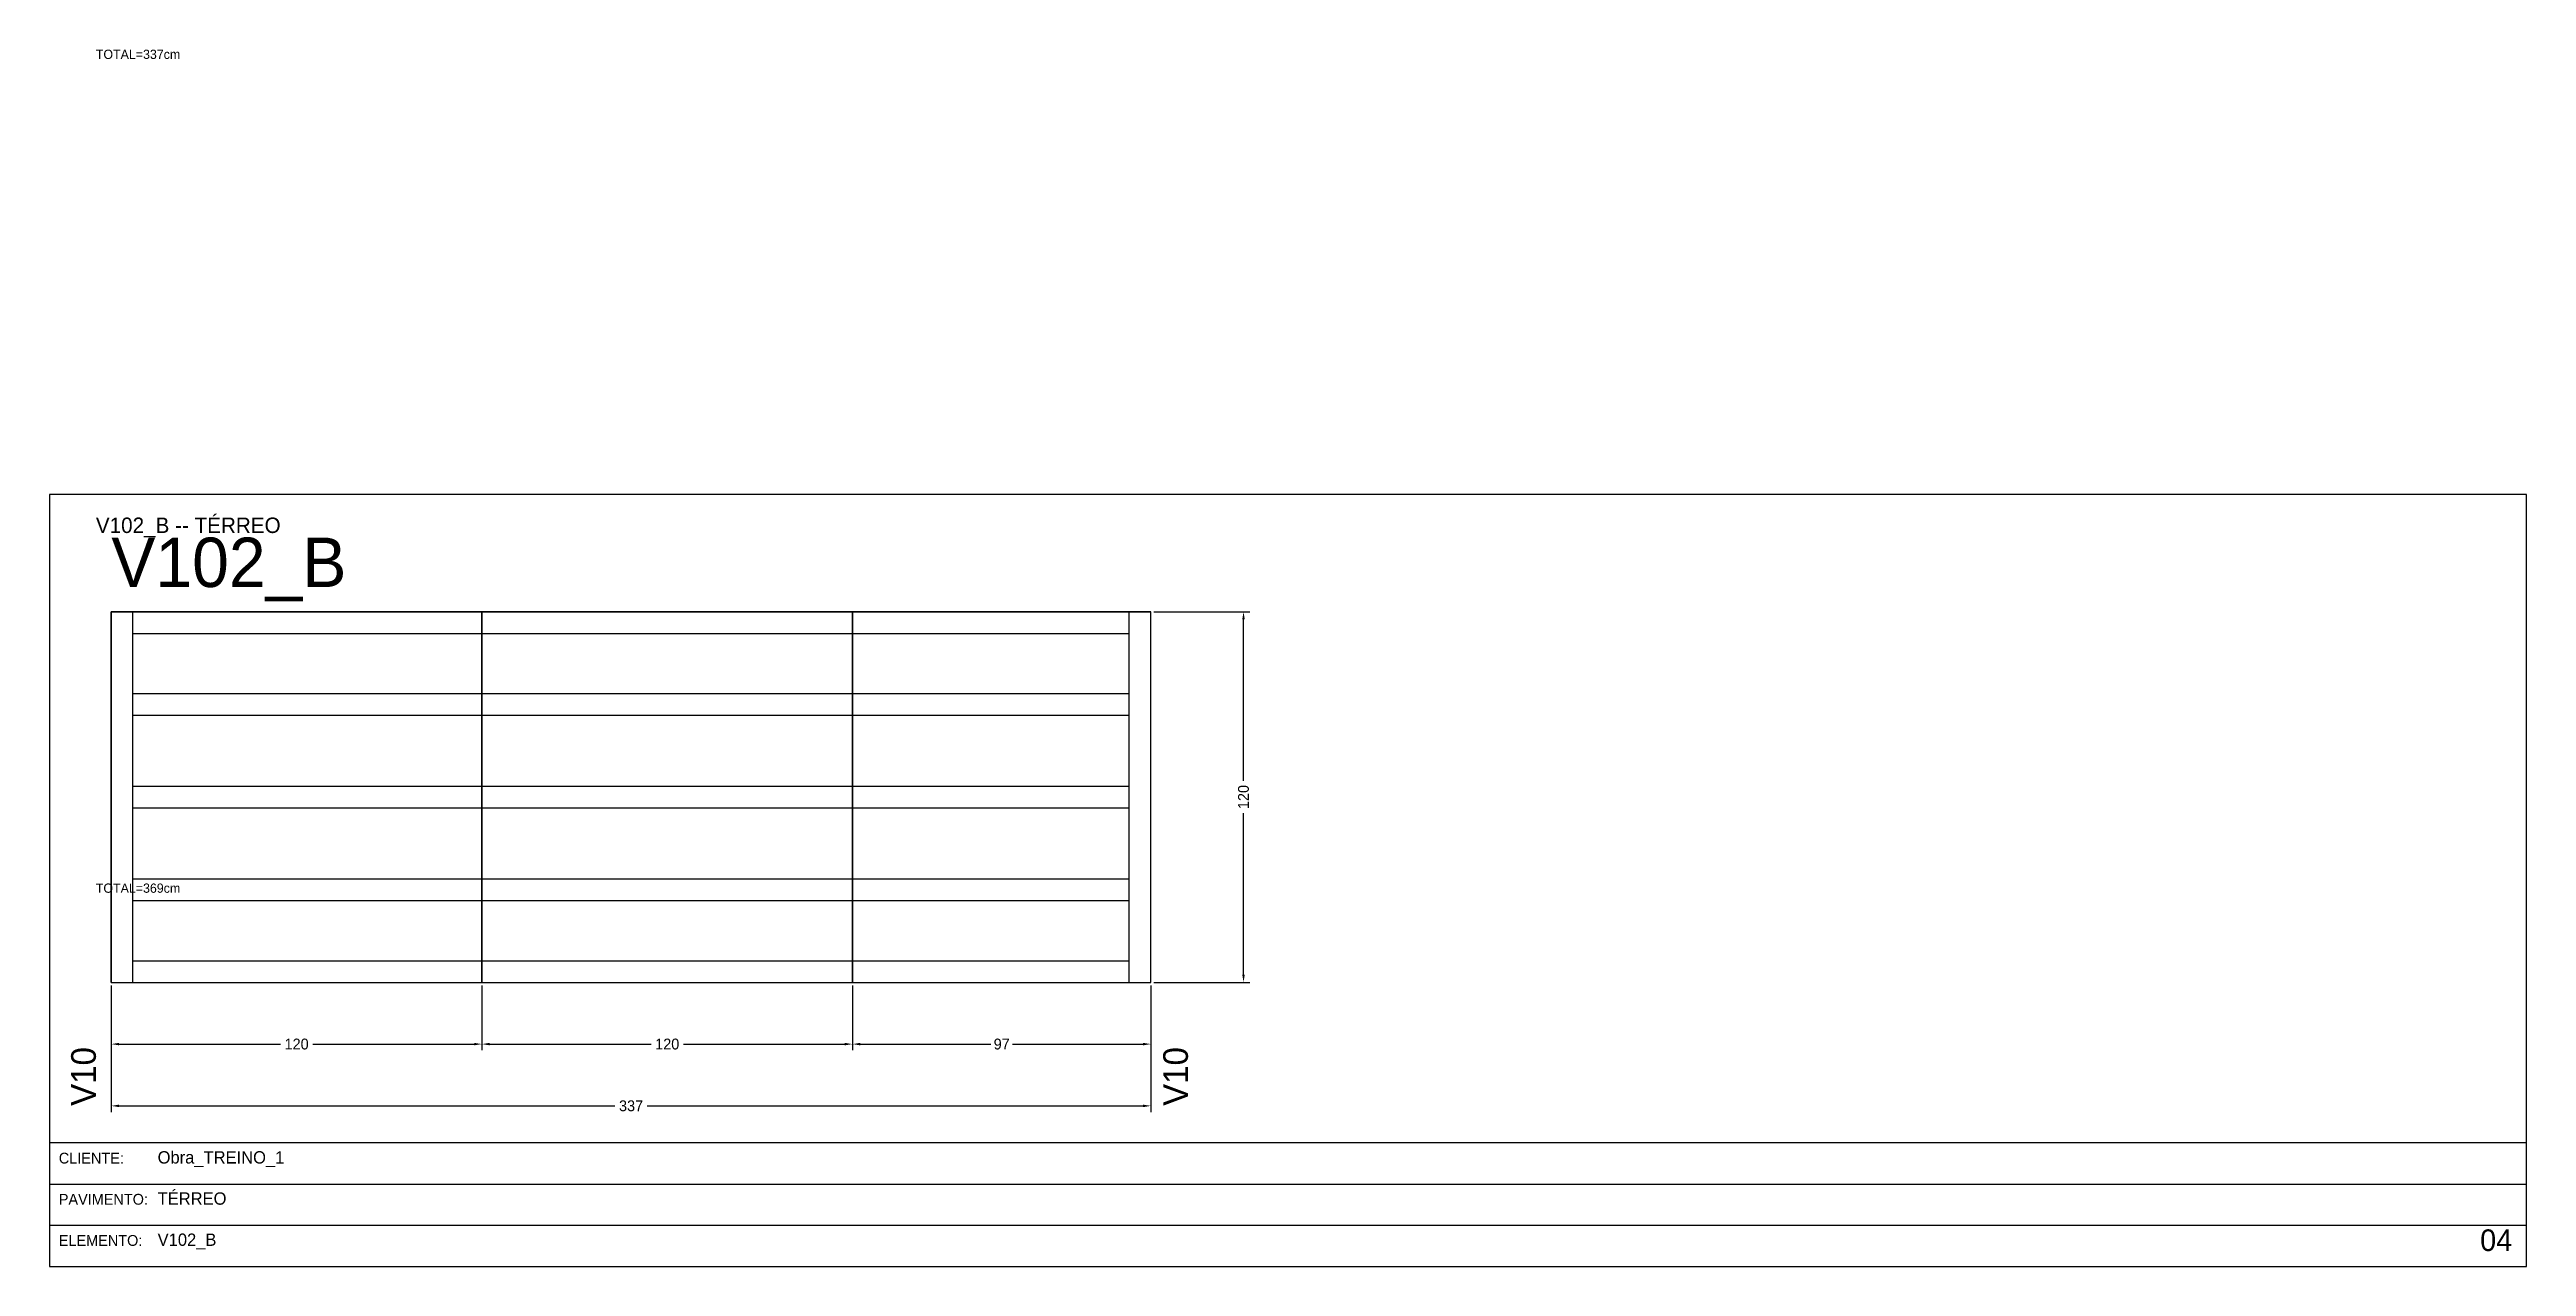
# Model space of a CAD drawing. Header units: metres. Extents: x 0 to 3268, y -4496 to 124.
# Drawn here: x 2466 to 3268, y -270 to 124 of the extents above; entities that cross this region are included whole.
import ezdxf

# ---------------------------------------------------------------- set-up
doc = ezdxf.new("R2010")
doc.units = ezdxf.units.M
for name, color, linetype in [('5', 5, 'Continuous'), ('BORDA_CELULA', 9, 'Continuous'), ('CARIMBO', 9, 'Continuous'), ('COTA', 241, 'Continuous'), ('NOMENCLATURA', 7, 'Continuous'), ('Painéis', 200, 'Continuous'), ('SARR_2.2x7', 40, 'Continuous')]:
    doc.layers.add(name, color=color, linetype=linetype)
doc.dimstyles.new('COTA', dxfattribs={"dimtxt": 3.5, "dimasz": 2.5, "dimexe": 2, "dimexo": 1, "dimgap": 0.9, "dimtad": 1, "dimdec": 0, "dimrnd": 1, "dimcen": 2.5, "dimclrd": 4, "dimclre": 4, "dimclrt": 4, "dimazin": 3, "dimtfac": 1, "dimtmove": 0, "dimatfit": 3})

msp = doc.modelspace()

# ---------------------------------------------------------------- texts
at = {"layer": '5'}
for p in [(2481, -218), (2834.6, -218)]:
    msp.add_text('V10', height=8, rotation=90, dxfattribs=at).set_placement(p)
at = {"layer": 'CARIMBO', "color": 2}
for s, p in [('Obra_TREINO_1', (2501, -236.67)), ('TÉRREO', (2501, -250)), ('V102_B', (2501, -263.33))]:
    msp.add_text(s, height=4, dxfattribs=at).set_placement(p)
at = {"layer": 'CARIMBO', "color": 9}
for s, p in [('CLIENTE:', (2469, -236.67)), ('PAVIMENTO:', (2469, -250)), ('ELEMENTO:', (2469, -263.33))]:
    msp.add_text(s, height=3.5, dxfattribs=at).set_placement(p)
at = {"layer": 'CARIMBO', "color": 3}
msp.add_text('04', height=7, dxfattribs=at).set_placement((3253, -265))
at = {"layer": 'COTA'}
for s, p in [('TOTAL=337cm', (2481, 121)), ('TOTAL=369cm', (2481, -149))]:
    msp.add_text(s, height=3, dxfattribs=at).set_placement(p)
at = {"layer": 'NOMENCLATURA'}
for s, height, p in [('V102_B -- TÉRREO', 5, (2481, -32.5)), ('V102_B', 16, (2486, -50))]:
    msp.add_text(s, height=height, dxfattribs=at).set_placement(p)

# ---------------------------------------------------------------- blocks, each defined once
blk = doc.blocks.new('_CLOSEDFILLED')
at = {"color": 0, "linetype": 'BYBLOCK'}
blk.add_solid([(-1, 0.16), (0, 0), (-1, -0.16)], dxfattribs=at)
blk = doc.blocks.new('*D30')
at = {"color": 4}
for p, q in [((2486, -179), (2486, -200)), ((2606, -179), (2606, -200)), ((2488.5, -198), (2540.75, -198)), ((2551.25, -198), (2603.5, -198))]:
    blk.add_line(p, q, dxfattribs=at)
at = {"layer": 'Defpoints'}
for p in [(2486, -178), (2606, -178), (2486, -198)]:
    blk.add_point(p, dxfattribs=at)
at = {"layer": 'COTA', "color": 4, "xscale": 2.5, "yscale": 2.5, "rotation": 180}
blk.add_blockref('_CLOSEDFILLED', (2486, -198), dxfattribs=at)
at = {"layer": 'COTA', "color": 4, "xscale": 2.5, "yscale": 2.5}
blk.add_blockref('_CLOSEDFILLED', (2606, -198), dxfattribs=at)
at = {"layer": 'COTA', "color": 4, "insert": (2546, -198), "char_height": 3.5, "attachment_point": 5}
blk.add_mtext('120', dxfattribs=at)
blk = doc.blocks.new('*D31')
at = {"color": 4}
for p, q in [((2606, -179), (2606, -200)), ((2726, -179), (2726, -200)), ((2608.5, -198), (2660.75, -198)), ((2671.25, -198), (2723.5, -198))]:
    blk.add_line(p, q, dxfattribs=at)
at = {"layer": 'Defpoints'}
for p in [(2606, -178), (2726, -178), (2606, -198)]:
    blk.add_point(p, dxfattribs=at)
at = {"layer": 'COTA', "color": 4, "xscale": 2.5, "yscale": 2.5, "rotation": 180}
blk.add_blockref('_CLOSEDFILLED', (2606, -198), dxfattribs=at)
at = {"layer": 'COTA', "color": 4, "xscale": 2.5, "yscale": 2.5}
blk.add_blockref('_CLOSEDFILLED', (2726, -198), dxfattribs=at)
at = {"layer": 'COTA', "color": 4, "insert": (2666, -198), "char_height": 3.5, "attachment_point": 5}
blk.add_mtext('120', dxfattribs=at)
blk = doc.blocks.new('*D32')
at = {"color": 4}
for p, q in [((2726, -179), (2726, -200)), ((2822.6, -179), (2822.6, -200)), ((2728.5, -198), (2770.8, -198)), ((2777.8, -198), (2820.1, -198))]:
    blk.add_line(p, q, dxfattribs=at)
at = {"layer": 'Defpoints'}
for p in [(2726, -178), (2822.6, -178), (2726, -198)]:
    blk.add_point(p, dxfattribs=at)
at = {"layer": 'COTA', "color": 4, "xscale": 2.5, "yscale": 2.5, "rotation": 180}
blk.add_blockref('_CLOSEDFILLED', (2726, -198), dxfattribs=at)
at = {"layer": 'COTA', "color": 4, "xscale": 2.5, "yscale": 2.5}
blk.add_blockref('_CLOSEDFILLED', (2822.6, -198), dxfattribs=at)
at = {"layer": 'COTA', "color": 4, "insert": (2774.3, -198), "char_height": 3.5, "attachment_point": 5}
blk.add_mtext('97', dxfattribs=at)
blk = doc.blocks.new('*D33')
at = {"color": 4}
for p, q in [((2486, -179), (2486, -220)), ((2822.6, -179), (2822.6, -220)), ((2488.5, -218), (2649.05, -218)), ((2659.55, -218), (2820.1, -218))]:
    blk.add_line(p, q, dxfattribs=at)
at = {"layer": 'Defpoints'}
for p in [(2486, -178), (2822.6, -178), (2486, -218)]:
    blk.add_point(p, dxfattribs=at)
at = {"layer": 'COTA', "color": 4, "xscale": 2.5, "yscale": 2.5, "rotation": 180}
blk.add_blockref('_CLOSEDFILLED', (2486, -218), dxfattribs=at)
at = {"layer": 'COTA', "color": 4, "xscale": 2.5, "yscale": 2.5}
blk.add_blockref('_CLOSEDFILLED', (2822.6, -218), dxfattribs=at)
at = {"layer": 'COTA', "color": 4, "insert": (2654.3, -218), "char_height": 3.5, "attachment_point": 5}
blk.add_mtext('337', dxfattribs=at)
blk = doc.blocks.new('*D34')
at = {"color": 4}
for p, q in [((2823.6, -58), (2854.6, -58)), ((2852.6, -112.75), (2852.6, -60.5)), ((2852.6, -175.5), (2852.6, -123.25)), ((2823.6, -178), (2854.6, -178))]:
    blk.add_line(p, q, dxfattribs=at)
at = {"layer": 'Defpoints'}
for p in [(2822.6, -58), (2822.6, -178), (2852.6, -178)]:
    blk.add_point(p, dxfattribs=at)
at = {"layer": 'COTA', "color": 4, "xscale": 2.5, "yscale": 2.5}
for p, rotation in [((2852.6, -58), 90), ((2852.6, -178), 270)]:
    blk.add_blockref('_CLOSEDFILLED', p, dxfattribs=dict(at, rotation=rotation))
at = {"layer": 'COTA', "color": 4, "insert": (2852.6, -118), "char_height": 3.5, "attachment_point": 5, "rotation": 90}
blk.add_mtext('120', dxfattribs=at)
blk = doc.blocks.new('*D35')
at = {"color": 4}
for p, q in [((2823.6, -58), (2854.6, -58)), ((2852.6, -112.75), (2852.6, -60.5)), ((2852.6, -175.5), (2852.6, -123.25)), ((2823.6, -178), (2854.6, -178))]:
    blk.add_line(p, q, dxfattribs=at)
at = {"layer": 'Defpoints'}
for p in [(2822.6, -58), (2822.6, -178), (2852.6, -178)]:
    blk.add_point(p, dxfattribs=at)
at = {"layer": 'COTA', "color": 4, "xscale": 2.5, "yscale": 2.5}
for p, rotation in [((2852.6, -58), 90), ((2852.6, -178), 270)]:
    blk.add_blockref('_CLOSEDFILLED', p, dxfattribs=dict(at, rotation=rotation))
at = {"layer": 'COTA', "color": 4, "insert": (2852.6, -118), "char_height": 3.5, "attachment_point": 5, "rotation": 90}
blk.add_mtext('120', dxfattribs=at)
blk = doc.blocks.new('*D36')
at = {"color": 4}
for p, q in [((2823.6, -58), (2854.6, -58)), ((2852.6, -112.75), (2852.6, -60.5)), ((2852.6, -175.5), (2852.6, -123.25)), ((2823.6, -178), (2854.6, -178))]:
    blk.add_line(p, q, dxfattribs=at)
at = {"layer": 'Defpoints'}
for p in [(2822.6, -58), (2822.6, -178), (2852.6, -178)]:
    blk.add_point(p, dxfattribs=at)
at = {"layer": 'COTA', "color": 4, "xscale": 2.5, "yscale": 2.5}
for p, rotation in [((2852.6, -58), 90), ((2852.6, -178), 270)]:
    blk.add_blockref('_CLOSEDFILLED', p, dxfattribs=dict(at, rotation=rotation))
at = {"layer": 'COTA', "color": 4, "insert": (2852.6, -118), "char_height": 3.5, "attachment_point": 5, "rotation": 90}
blk.add_mtext('120', dxfattribs=at)

# ---------------------------------------------------------------- dimensions: what is measured, and where the dimension line sits
at = {"layer": 'COTA'}
for picture in ['*D34', '*D35', '*D36']:
    dim = msp.add_linear_dim(base=(2852.6, -178), p1=(2822.6, -178), p2=(2822.6, -58), angle=90, dimstyle='COTA', dxfattribs=at)
    dim.commit()
    dim.dimension.update_dxf_attribs({"geometry": picture, "text_midpoint": (2852.6, -118)})
for base, p1, p2, picture, middle in [((2486, -198), (2486, -178), (2606, -178), '*D30', (2546, -198)), ((2486, -218), (2486, -178), (2822.6, -178), '*D33', (2654.3, -218)), ((2606, -198), (2606, -178), (2726, -178), '*D31', (2666, -198)), ((2726, -198), (2726, -178), (2822.6, -178), '*D32', (2774.3, -198))]:
    dim = msp.add_linear_dim(base=base, p1=p1, p2=p2, dimstyle='COTA', dxfattribs=at)
    dim.commit()
    dim.dimension.update_dxf_attribs({"geometry": picture, "text_midpoint": middle})

# ---------------------------------------------------------------- linework, layer by layer
at = {"layer": 'BORDA_CELULA'}
for points in [[(2466, -270), (3268, -270), (3268, -20), (2466, -20)], [(2466, -270), (3268, -270), (3268, -230), (2466, -230)]]:
    msp.add_lwpolyline(points, close=True, dxfattribs=at)
at = {"layer": 'CARIMBO'}
for p, q in [((2466, -243.33), (3268, -243.33)), ((2466, -256.67), (3268, -256.67)), ((2466, -270), (3268, -270))]:
    msp.add_line(p, q, dxfattribs=at)
at = {"layer": 'Painéis'}
for points in [[(2486, -178), (2486, -58)], [(2486, -58), (2606, -58)], [(2486, -178), (2606, -178), (2606, -58), (2486, -58), (2486, -178)], [(2606, -178), (2606, -58)], [(2606, -58), (2726, -58)], [(2606, -178), (2726, -178), (2726, -58), (2606, -58), (2606, -178)], [(2726, -178), (2726, -58)], [(2726, -58), (2822.6, -58)], [(2726, -178), (2822.6, -178), (2822.6, -58), (2726, -58), (2726, -178)], [(2822.6, -178), (2822.6, -58)], [(2486, -178), (2606, -178)], [(2606, -178), (2726, -178)], [(2726, -178), (2822.6, -178)]]:
    msp.add_lwpolyline(points, dxfattribs=at)
at = {"layer": 'SARR_2.2x7'}
for points in [[(2493, -178), (2493, -58)], [(2815.6, -178), (2815.6, -58)], [(2493, -65), (2606, -65)], [(2606, -65), (2726, -65)], [(2726, -65), (2815.6, -65)], [(2493, -84.5), (2606, -84.5)], [(2606, -84.5), (2726, -84.5)], [(2726, -84.5), (2815.6, -84.5)], [(2493, -91.5), (2606, -91.5)], [(2606, -91.5), (2726, -91.5)], [(2726, -91.5), (2815.6, -91.5)], [(2493, -114.5), (2606, -114.5)], [(2606, -114.5), (2726, -114.5)], [(2726, -114.5), (2815.6, -114.5)], [(2493, -121.5), (2606, -121.5)], [(2606, -121.5), (2726, -121.5)], [(2726, -121.5), (2815.6, -121.5)], [(2493, -144.5), (2606, -144.5)], [(2493, -151.5), (2606, -151.5)], [(2606, -144.5), (2726, -144.5)], [(2606, -151.5), (2726, -151.5)], [(2726, -144.5), (2815.6, -144.5)], [(2726, -151.5), (2815.6, -151.5)], [(2493, -171), (2606, -171)], [(2606, -171), (2726, -171)], [(2726, -171), (2815.6, -171)]]:
    msp.add_lwpolyline(points, dxfattribs=at)

msp.set_redraw_order([(e.dxf.handle, doc.entitydb.next_handle()) for e in msp.query("TEXT MTEXT ATTDEF DIMENSION ARC_DIMENSION")])  # texts and dimensions are drawn at this point

doc.saveas('drawing.dxf')
